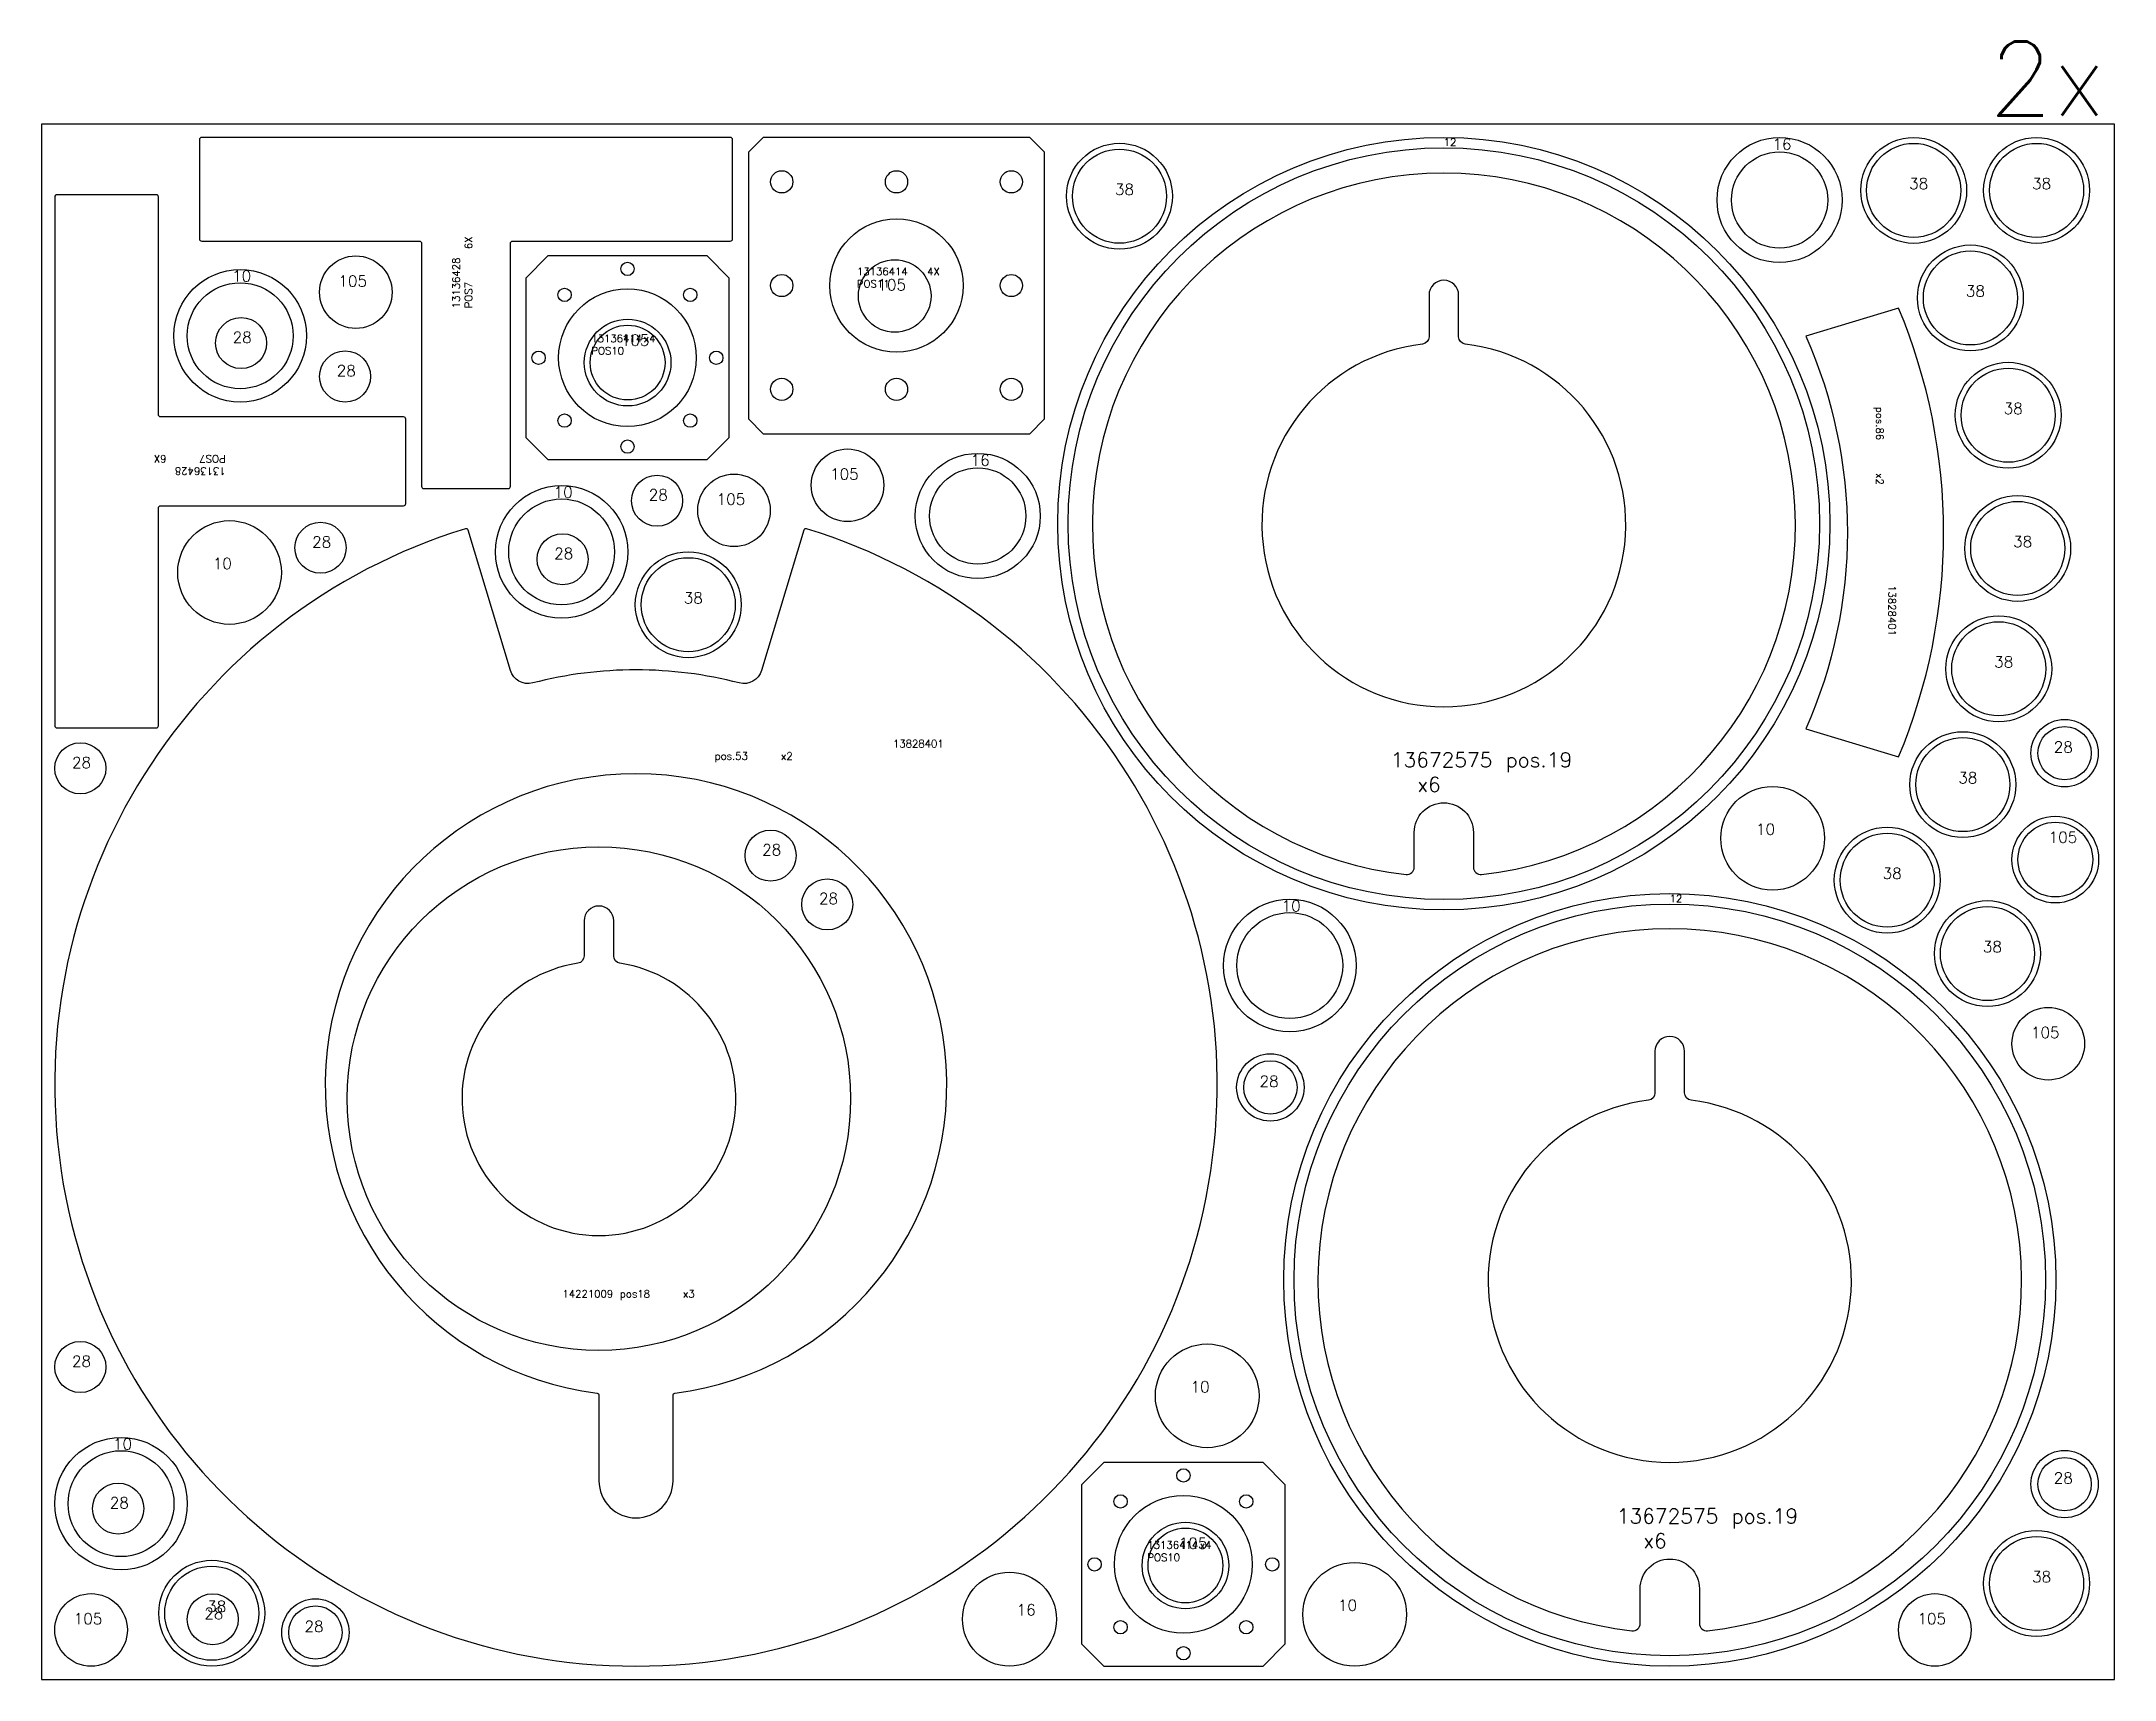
# Model space of a CAD drawing. Header units: millimetres. Extents: x 0 to 16240, y 0 to 2266.
# Drawn here: x 0 to 2800, y 0 to 2212 of the extents above; entities that cross this region are included whole.
import ezdxf

# ---------------------------------------------------------------- set-up
doc = ezdxf.new("R2010")
doc.units = ezdxf.units.MM
for name, color, linetype in [('--NestedParts--', 7, 'Continuous'), ('sheet', 24, 'Continuous'), ('Texto', 7, 'Continuous')]:
    doc.layers.add(name, color=color, linetype=linetype)
doc.styles.get("Standard").update_dxf_attribs({"font": 'txt.shx'})

msp = doc.modelspace()

# ---------------------------------------------------------------- texts
at = {"insert": (2630.4, 2211.5), "char_height": 100, "attachment_point": 1}
msp.add_mtext_dynamic_manual_height_columns('2x', width=763.866, gutter_width=1, heights=[0], dxfattribs=at)
at = {"layer": 'Texto', "color": 3, "attachment_point": 1}
for s, insert, char_height, width in [('12', (1893.9, 2080.5), 10, 107.151), ('16', (2338, 2080.3), 15, 42.531), ('38', (1449.9, 2019.3), 15, 42.531), ('38', (2522.6, 2027.2), 15, 42.531), ('38', (2688.6, 2027.2), 15, 42.531), ('13136414\\PPOS11', (1101.4, 1906), 10, 54.946), ('^I4X', (1156.3, 1906), 10, 54.946), ('10', (257.5, 1902.3), 15, 42.531), ('105', (401.1, 1895.6), 15, 42.531), ('105', (1129.1, 1890.5), 15, 42.531), ('38', (2599.2, 1882), 15, 42.531), ('28', (258.3, 1819.6), 15, 42.531), ('13136414\\P   POS10   ', (742.7, 1815.6), 10, 54.946), ('105', (782.6, 1815.7), 15, 42.531), ('x4', (813.4, 1815.6), 10, 54.946), ('28', (398.8, 1774.5), 15, 42.531), ('38', (2650.3, 1723.5), 15, 42.531), ('16', (1255.1, 1653.8), 15, 42.531), ('105', (1065.2, 1635), 15, 42.531), ('10', (691.7, 1610.5), 15, 42.531), ('28', (820.2, 1606.9), 15, 42.531), ('105', (912, 1601.1), 15, 42.531), ('28', (365.6, 1543.3), 15, 42.531), ('38', (2663.1, 1543.8), 15, 42.531), ('10', (231.5, 1514.3), 15, 42.531), ('28', (692.5, 1527.8), 15, 42.531), ('38', (867.5, 1467.8), 15, 42.531), ('38', (2637.5, 1381.3), 15, 42.531), ('{\\W9.00535;   }13828401 pos.53     x2', (909.2, 1268.5), 10, 349.599), ('28', (2717.9, 1266.4), 15, 42.531), ('28', (41.2, 1245.5), 15, 42.531), ('13672575 pos.19    x6', (1822.5, 1251.7), 20, 288.466), ('38', (2589, 1224.9), 15, 42.531), ('10', (2315.7, 1155.4), 15, 42.531), ('28', (973.4, 1127.7), 15, 42.531), ('105', (2711, 1144.6), 15, 42.531), ('38', (2486.8, 1095.9), 15, 42.531), ('28', (1050.1, 1061.9), 15, 42.531), ('10', (1675.1, 1051.9), 15, 42.531), ('12', (2199, 1059.5), 10, 107.151), ('38', (2622.2, 996.8), 15, 42.531), ('105', (2687.1, 881), 15, 42.531), ('28', (1645.2, 815.1), 15, 42.531), ('14221009 pos18     x3', (703.7, 525.7), 10, 241.542), ('28', (41.2, 437.2), 15, 42.531), ('10', (1552, 402.7), 15, 42.531), ('10', (96.6, 325.5), 15, 42.531), ('28', (2717.9, 279.5), 15, 42.531), ('28', (92.3, 246.1), 15, 42.531), ('13672575 pos.19    x6', (2127.7, 230.7), 20, 288.466), ('13136414\\P   POS10   ', (1493.7, 186.6), 10, 54.946), ('105', (1536.1, 191.5), 15, 42.531), ('x4', (1564.4, 186.6), 10, 54.946), ('38', (2688.6, 146.3), 15, 42.531), ('105', (43.6, 89.6), 15, 42.531), ('28', (220, 96.7), 15, 42.531), ('38', (223.9, 106.2), 15, 42.531), ('16', (1317.1, 101.6), 15, 42.531), ('10', (1751.2, 107.7), 15, 42.531), ('105', (2533.8, 89.6), 15, 42.531), ('28', (355.3, 79.2), 15, 42.531)]:
    msp.add_mtext(s, dxfattribs=dict(at, insert=insert, char_height=char_height, width=width))
at = {"layer": 'Texto', "color": 3, "char_height": 10, "attachment_point": 1}
for s, insert, width, rotation in [('13136428\\PPOS7^I^I6X', (555.1, 1851.2), 133.411, 90), ('{\\W9.00535;   }13828401 pos.86     x2', (2504.5, 1718.3), 349.599, 270), ('13136428\\PPOS7^I^I6X', (248.8, 1626.4), 133.411, 180)]:
    msp.add_mtext(s, dxfattribs=dict(at, insert=insert, width=width, rotation=rotation))

# ---------------------------------------------------------------- linework, layer by layer
at = {"layer": '--NestedParts--', "color": 7}
for points in [[(933.4, 2079, 0.414214), (930.4, 2082), (216.4, 2082, 0.414214), (213.4, 2079), (213.4, 1945, 0.414214), (216.4, 1942), (510.4, 1942, -0.414214), (513.4, 1939), (513.4, 1611, 0.414214), (516.4, 1608), (630.4, 1608, 0.414214), (633.4, 1611), (633.4, 1939, -0.414214), (636.4, 1942), (930.4, 1942, 0.414214), (933.4, 1945)], [(1945.2, 1086.9, 18.54608), (1843.1, 1086.9, 0.446132), (1854.1, 1096.8), (1854.1, 1143.7, -0.414214), (1894.1, 1183.7), (1894.1, 1183.7, -0.414214), (1934.1, 1143.7), (1934.1, 1096.8, 0.446132)], [(21, 2004.7, 0.414214), (18, 2001.7), (18, 1287.7, 0.414214), (21, 1284.7), (155, 1284.7, 0.414214), (158, 1287.7), (158, 1581.7, -0.414214), (161, 1584.7), (489, 1584.7, 0.414214), (492, 1587.7), (492, 1701.7, 0.414214), (489, 1704.7), (161, 1704.7, -0.414214), (158, 1707.7), (158, 2001.7, 0.414214), (155, 2004.7)], [(1923, 1803, -0.380149), (1914.1, 1812.9), (1914.1, 1869.2, 0.414214), (1894.1, 1889.2), (1894.1, 1889.2, 0.414214), (1874.1, 1869.2), (1874.1, 1812.9, -0.380149), (1865.3, 1803, 16.974421)], [(2383.1, 1283.6), (2508.3, 1245.6, 0.200773), (2508.3, 1851.6), (2383.1, 1813.6, -0.211324)], [(576.4, 1551.6, 0.415752), (572.6, 1553.6, 6.664644), (1033.4, 1553.6, 0.415752), (1029.6, 1551.6), (972.7, 1362.5, -0.402297), (942.5, 1345.5, 0.12655), (663.5, 1345.5, -0.402297), (633.3, 1362.5)], [(753, 383.5), (753, 268.2, 0.414214), (803, 218.2), (803, 218.2, 0.414214), (853, 268.2), (853, 383.5, -0.377879), (855.6, 386.5, 15.899369), (750.4, 386.5, -0.377879)], [(724.5, 967.1, 12.922616), (781.4, 967.1, -0.369664), (772.9, 976.9), (772.9, 1024.3, 0.414214), (752.9, 1044.3), (752.9, 1044.3, 0.414214), (732.9, 1024.3), (732.9, 976.9, -0.369664)], [(2250.4, 65.9, 18.54608), (2148.2, 65.9, 0.446132), (2159.3, 75.8), (2159.3, 122.7, -0.414214), (2199.3, 162.7), (2199.3, 162.7, -0.414214), (2239.3, 122.7), (2239.3, 75.8, 0.446132)], [(2228.1, 782, -0.380149), (2219.3, 791.9), (2219.3, 848.2, 0.414214), (2199.3, 868.2), (2199.3, 868.2, 0.414214), (2179.3, 848.2), (2179.3, 791.9, -0.380149), (2170.5, 782, 16.974421)]]:
    msp.add_lwpolyline(points, format="xyb", close=True, dxfattribs=at)
for points in [[(974.9, 1682), (1334.9, 1682), (1354.9, 1702), (1354.9, 2062), (1334.9, 2082), (974.9, 2082), (954.9, 2062), (954.9, 1702)], [(684, 1647), (899, 1647), (929, 1677), (929, 1892), (899, 1922), (684, 1922), (654, 1892), (654, 1677)], [(1434.9, 18), (1649.9, 18), (1679.9, 48), (1679.9, 263), (1649.9, 293), (1434.9, 293), (1404.9, 263), (1404.9, 48)]]:
    msp.add_lwpolyline(points, close=True, dxfattribs=at)
for centre, radius in [((1894.1, 1560.5), 521.5), ((1456, 2002.6), 71.5), ((2347.6, 1997.5), 84.5), ((2528.7, 2010.5), 71.5), ((2528.7, 2010.5), 63.5), ((2694.7, 2010.5), 71.5), ((2694.7, 2010.5), 63.5), ((1894.1, 1560.5), 507.5), ((1456, 2002.6), 63.5), ((2347.6, 1997.5), 65), ((999.9, 2022), 15), ((1154.9, 2022), 15), ((1309.9, 2022), 15), ((1154.9, 1882), 90), ((2605.3, 1865.3), 71.5), ((424.6, 1873), 49), ((791.5, 1904.5), 9), ((1152.5, 1867.9), 49), ((2605.3, 1865.3), 63.5), ((268.4, 1814.2), 89.5), ((268.4, 1814.2), 71.5), ((706.6, 1869.4), 9), ((791.5, 1784.5), 93), ((876.3, 1869.4), 9), ((999.9, 1882), 15), ((1309.9, 1882), 15), ((269.6, 1804.3), 34.5), ((791.7, 1778), 58.5), ((791.7, 1778), 50.5), ((410.1, 1759.2), 34.5), ((671.5, 1784.5), 9), ((911.5, 1784.5), 9), ((2656.4, 1706.9), 71.5), ((2656.4, 1706.9), 63.5), ((999.9, 1742), 15), ((1154.9, 1742), 15), ((1309.9, 1742), 15), ((706.6, 1699.6), 9), ((876.3, 1699.6), 9), ((791.5, 1664.5), 9), ((1088.7, 1612.4), 49), ((1264.6, 1570.9), 84.5), ((831.5, 1591.5), 34.5), ((935.4, 1578.5), 49), ((1264.6, 1570.9), 65), ((702.6, 1522.4), 89.5), ((2669.2, 1527.1), 71.5), ((702.6, 1522.4), 71.5), ((2669.2, 1527.1), 63.5), ((254, 1494.6), 70), ((376.9, 1528), 34.5), ((703.8, 1512.5), 34.5), ((873.6, 1451.1), 71.5), ((873.6, 1451.1), 63.5), ((2643.6, 1364.6), 71.5), ((2643.6, 1364.6), 63.5), ((2732.6, 1250.7), 45.5), ((52.5, 1230.2), 34.5), ((2595.1, 1208.2), 71.5), ((2595.1, 1208.2), 63.5), ((2732.6, 1250.7), 36), ((2338.2, 1135.7), 70), ((2493, 1079.2), 71.5), ((2720, 1107), 58.5), ((2720, 1107), 50.5), ((752.9, 784.3), 340), ((984.8, 1112.4), 34.5), ((2493, 1079.2), 63.5), ((1061.4, 1046.5), 34.5), ((1686, 963.9), 89.5), ((2199.3, 539.5), 521.5), ((2199.3, 539.5), 507.5), ((2628.3, 980.1), 71.5), ((2628.3, 980.1), 63.5), ((1686, 963.9), 71.5), ((2710.5, 858.4), 49), ((1659.8, 799.4), 45.5), ((1659.8, 799.4), 36), ((52.5, 421.9), 34.5), ((1574.5, 383), 70), ((107.5, 237.4), 89.5), ((107.5, 237.4), 71.5), ((2732.6, 263.8), 45.5), ((1542.4, 275.5), 9), ((2732.6, 263.8), 36), ((103.6, 230.8), 34.5), ((1457.5, 240.4), 9), ((1542.4, 155.5), 93), ((1627.2, 240.4), 9), ((1545.1, 153.9), 58.5), ((1545.1, 153.9), 50.5), ((2694.7, 129.6), 71.5), ((2694.7, 129.6), 63.5), ((230, 89.5), 71.5), ((230, 89.5), 63.5), ((1307.5, 81.5), 63.5), ((1422.4, 155.5), 9), ((1662.4, 155.5), 9), ((1773.7, 88), 70), ((67, 67), 49), ((231.3, 81.4), 34.5), ((2557.3, 67), 49), ((370, 63.5), 45.5), ((370, 63.5), 36), ((1457.5, 70.6), 9), ((1627.2, 70.6), 9), ((1542.4, 35.5), 9)]:
    msp.add_circle(centre, radius, dxfattribs=at)
at = {"layer": 'sheet', "color": 7}
msp.add_lwpolyline([(0, 0), (2800, 0), (2800, 2100), (0, 2100)], close=True, dxfattribs=at)

msp.set_redraw_order([(e.dxf.handle, doc.entitydb.next_handle()) for e in msp.query("TEXT MTEXT ATTDEF DIMENSION ARC_DIMENSION")])  # texts and dimensions are drawn at this point

doc.saveas('drawing.dxf')
